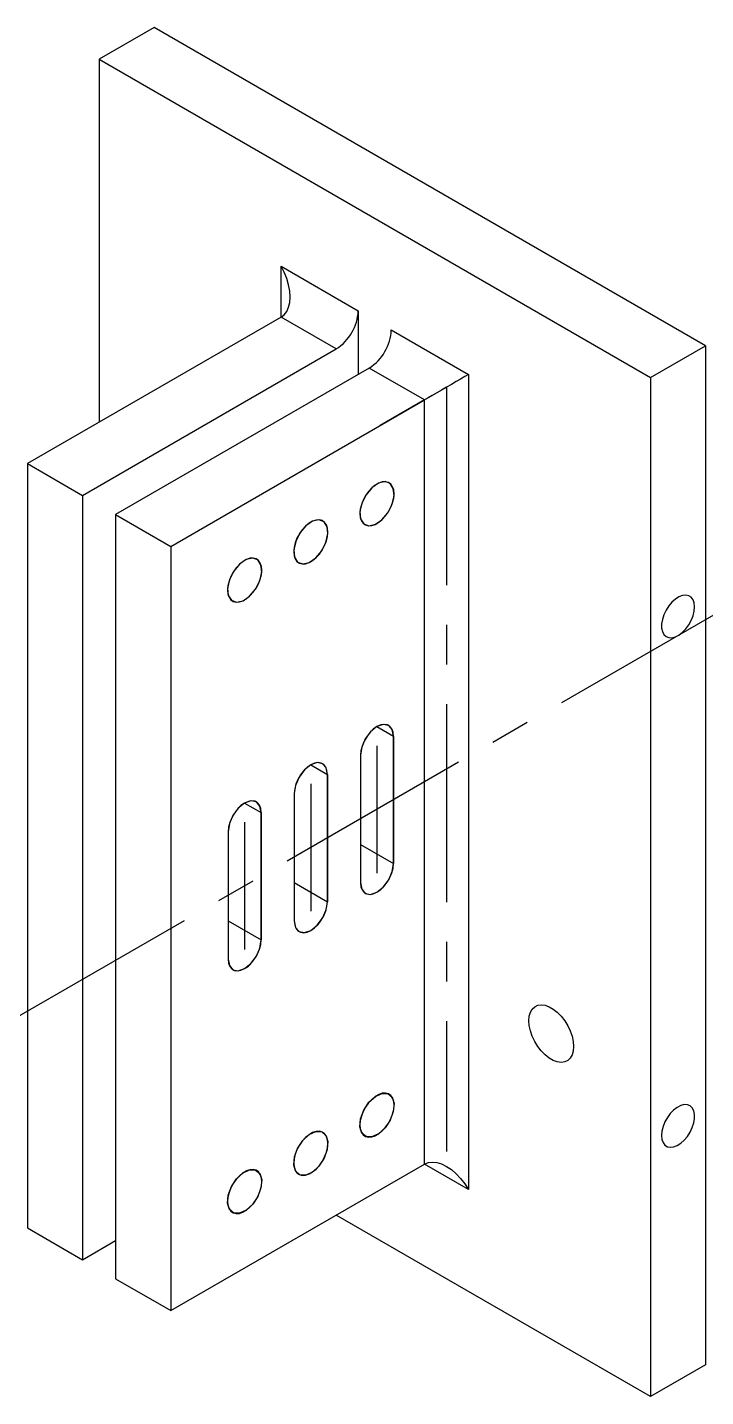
# Paper-space layout '_等轴测' of a CAD drawing. Header units: millimetres. Extents: x -227676 to 227730, y -131421 to 131479.
# Drawn here: x 0 to 43.5, y -10.8 to 77 of the extents above; entities that cross this region are included whole.
import ezdxf

# ---------------------------------------------------------------- set-up
doc = ezdxf.new("R2010")
doc.units = ezdxf.units.MM
doc.header["$PDSIZE"] = -1
doc.linetypes.add('CENTERX2', pattern=[20.32, 12.7, -2.54, 2.54, -2.54])

psp = doc.layouts.new('_等轴测')

# ---------------------------------------------------------------- linework, layer by layer
at = {"color": 7, "linetype": 'CENTERX2'}
for p, q in [((227729.635, 131479.403), (-227675.895, -131420.614)), ((25.456, 53.074), (26.87, 53.891)), ((26.87, 53.891), (26.87, 48.992)), ((26.87, 53.891), (26.87, 4.898)), ((25.456, 53.074), (22.627, 51.442)), ((22.416, 30.906), (22.416, 22.741)), ((18.174, 28.457), (18.174, 20.292)), ((13.931, 26.008), (13.931, 17.842))]:
    psp.add_line(p, q, dxfattribs=at)
at = {"color": 7, "linetype": 'Continuous', "lineweight": 25}
for p, q in [((8.132, 76.956), (4.596, 74.915)), ((43.487, 56.546), (8.132, 76.956)), ((4.596, 74.915), (4.596, 51.646)), ((4.596, 74.915), (39.952, 54.505)), ((16.263, 61.647), (21.213, 58.79)), ((16.263, 58.381), (16.263, 61.647)), ((16.263, 58.381), (0, 48.992)), ((19.799, 56.34), (16.263, 58.381)), ((21.213, 58.79), (21.213, 54.707)), ((23.335, 57.565), (28.284, 54.708)), ((3.536, 46.951), (19.799, 56.34)), ((39.952, 54.505), (43.487, 56.546)), ((43.487, 56.546), (43.487, -8.778)), ((21.92, 55.116), (5.657, 45.727)), ((25.456, 53.074), (21.92, 55.116)), ((28.284, 54.708), (28.284, 2.449)), ((39.952, 54.505), (39.952, -10.819)), ((9.192, 43.686), (25.456, 53.074)), ((25.456, 4.082), (25.456, 53.074)), ((0, 48.992), (3.536, 46.951)), ((0, 48.992), (0, 0)), ((3.536, 46.951), (3.536, -2.041)), ((5.657, 45.727), (9.192, 43.686)), ((5.657, 45.727), (5.657, -3.266)), ((9.192, 43.686), (9.192, -5.307)), ((22.416, 32.131), (23.477, 31.519)), ((23.477, 23.353), (23.477, 31.519)), ((21.356, 30.294), (21.356, 22.129)), ((18.174, 29.682), (19.234, 29.069)), ((19.234, 20.904), (19.234, 29.069)), ((13.931, 27.233), (14.992, 26.62)), ((17.113, 27.845), (17.113, 19.679)), ((14.992, 18.455), (14.992, 26.62)), ((12.87, 25.396), (12.87, 17.23)), ((21.356, 24.578), (23.477, 23.353)), ((17.113, 22.129), (19.234, 20.904)), ((12.87, 19.679), (14.992, 18.455)), ((9.192, -5.307), (25.456, 4.082)), ((28.284, 2.449), (25.456, 4.082)), ((0, 0), (3.536, -2.041)), ((39.952, -10.819), (19.798, 0.816)), ((3.536, -2.041), (5.657, -0.816)), ((5.657, -3.266), (9.192, -5.307)), ((43.487, -8.778), (39.952, -10.819))]:
    psp.add_line(p, q, dxfattribs=at)
at = {"color": 7, "linetype": 'Continuous'}
for p, q in [((23.477, 31.519), (23.477, 23.353)), ((21.356, 30.294), (21.356, 22.129)), ((19.234, 29.069), (19.234, 20.904)), ((17.113, 27.845), (17.113, 19.679)), ((14.992, 26.62), (14.992, 18.455)), ((12.87, 25.396), (12.87, 17.23))]:
    psp.add_line(p, q, dxfattribs=at)
at = {"color": 7, "linetype": 'Continuous', "lineweight": 25, "flags": 128}
for points in [[(16.263, 58.381), (16.467, 58.539), (16.631, 58.753), (16.751, 59.019), (16.825, 59.329), (16.849, 59.676), (16.825, 60.051), (16.751, 60.446), (16.631, 60.85), (16.467, 61.254), (16.263, 61.647)], [(28.284, 54.708), (28.046, 54.57), (27.778, 54.415), (27.488, 54.248), (27.183, 54.072), (26.87, 53.891), (26.557, 53.71), (26.252, 53.534), (25.962, 53.367), (25.694, 53.212), (25.456, 53.074)], [(23.512, 47.053), (23.488, 47.303), (23.418, 47.513), (23.303, 47.676), (23.15, 47.785), (22.964, 47.833), (22.755, 47.82), (22.531, 47.745), (22.302, 47.613), (22.078, 47.429), (21.868, 47.2), (21.683, 46.938), (21.53, 46.653), (21.415, 46.357), (21.344, 46.065), (21.32, 45.788), (21.344, 45.539), (21.415, 45.328), (21.53, 45.165), (21.683, 45.057), (21.868, 45.008), (22.078, 45.021), (22.302, 45.096), (22.531, 45.228), (22.755, 45.412), (22.964, 45.641), (23.15, 45.903), (23.303, 46.189), (23.418, 46.484), (23.488, 46.776), (23.512, 47.053)], [(19.27, 44.604), (19.246, 44.853), (19.175, 45.064), (19.06, 45.227), (18.907, 45.335), (18.722, 45.384), (18.512, 45.371), (18.288, 45.296), (18.059, 45.164), (17.835, 44.98), (17.626, 44.751), (17.44, 44.489), (17.287, 44.203), (17.172, 43.908), (17.102, 43.616), (17.078, 43.339), (17.102, 43.089), (17.172, 42.879), (17.287, 42.716), (17.44, 42.607), (17.626, 42.559), (17.835, 42.572), (18.059, 42.647), (18.288, 42.779), (18.512, 42.963), (18.722, 43.192), (18.907, 43.454), (19.06, 43.739), (19.175, 44.035), (19.246, 44.327), (19.27, 44.604)], [(15.027, 42.155), (15.003, 42.404), (14.932, 42.615), (14.818, 42.778), (14.664, 42.886), (14.479, 42.935), (14.27, 42.921), (14.046, 42.847), (13.817, 42.715), (13.592, 42.53), (13.383, 42.302), (13.198, 42.039), (13.044, 41.754), (12.93, 41.459), (12.859, 41.166), (12.835, 40.889), (12.859, 40.64), (12.93, 40.429), (13.044, 40.266), (13.198, 40.158), (13.383, 40.11), (13.592, 40.123), (13.817, 40.197), (14.046, 40.33), (14.27, 40.514), (14.479, 40.742), (14.664, 41.005), (14.818, 41.29), (14.932, 41.585), (15.003, 41.878), (15.027, 42.155)], [(42.78, 39.807), (42.755, 40.056), (42.682, 40.264), (42.564, 40.423), (42.406, 40.524), (42.216, 40.563), (42.003, 40.538), (41.777, 40.45), (41.548, 40.304), (41.327, 40.105), (41.124, 39.864), (40.949, 39.592), (40.81, 39.301), (40.714, 39.005), (40.665, 38.718), (40.665, 38.453), (40.714, 38.223), (40.81, 38.038), (40.949, 37.907), (41.124, 37.837), (41.327, 37.83), (41.548, 37.886), (41.777, 38.004), (42.003, 38.178), (42.216, 38.399), (42.406, 38.657), (42.564, 38.94), (42.682, 39.236), (42.755, 39.529), (42.78, 39.807)], [(23.477, 31.519), (23.45, 31.776), (23.372, 31.989), (23.246, 32.149), (23.078, 32.246), (22.877, 32.276), (22.652, 32.237), (22.416, 32.131), (22.18, 31.964), (21.956, 31.744), (21.755, 31.482), (21.587, 31.191), (21.461, 30.886), (21.382, 30.582), (21.356, 30.294)], [(19.234, 29.069), (19.208, 29.327), (19.129, 29.54), (19.003, 29.699), (18.835, 29.796), (18.634, 29.826), (18.41, 29.787), (18.174, 29.682), (17.938, 29.515), (17.714, 29.295), (17.512, 29.033), (17.344, 28.742), (17.218, 28.437), (17.14, 28.133), (17.113, 27.845)], [(14.992, 26.62), (14.965, 26.877), (14.887, 27.091), (14.76, 27.25), (14.592, 27.347), (14.391, 27.377), (14.167, 27.338), (13.931, 27.233), (13.695, 27.066), (13.471, 26.846), (13.27, 26.584), (13.102, 26.293), (12.975, 25.988), (12.897, 25.683), (12.87, 25.396)], [(21.356, 22.129), (21.382, 21.871), (21.461, 21.658), (21.587, 21.499), (21.755, 21.402), (21.956, 21.372), (22.18, 21.411), (22.416, 21.516), (22.652, 21.683), (22.877, 21.903), (23.078, 22.165), (23.246, 22.456), (23.372, 22.761), (23.45, 23.065), (23.477, 23.353)], [(17.113, 19.679), (17.14, 19.422), (17.218, 19.209), (17.344, 19.049), (17.512, 18.952), (17.714, 18.922), (17.938, 18.961), (18.174, 19.067), (18.41, 19.234), (18.634, 19.454), (18.835, 19.716), (19.003, 20.007), (19.129, 20.312), (19.208, 20.616), (19.234, 20.904)], [(12.87, 17.23), (12.897, 16.973), (12.975, 16.759), (13.102, 16.6), (13.27, 16.503), (13.471, 16.473), (13.695, 16.512), (13.931, 16.618), (14.167, 16.785), (14.391, 17.005), (14.592, 17.267), (14.76, 17.558), (14.887, 17.863), (14.965, 18.167), (14.992, 18.455)], [(32.156, 13.279), (32.18, 13.568), (32.252, 13.82), (32.37, 14.025), (32.529, 14.177), (32.725, 14.27), (32.949, 14.301), (33.196, 14.269), (33.455, 14.175), (33.72, 14.022), (33.979, 13.816), (34.226, 13.564), (34.45, 13.273), (34.646, 12.955), (34.805, 12.62), (34.923, 12.279), (34.995, 11.943), (35.019, 11.625), (34.995, 11.336), (34.923, 11.084), (34.805, 10.879), (34.646, 10.727), (34.45, 10.634), (34.226, 10.603), (33.979, 10.635), (33.72, 10.729), (33.455, 10.882), (33.196, 11.088), (32.949, 11.34), (32.725, 11.631), (32.529, 11.949), (32.37, 12.284), (32.252, 12.626), (32.18, 12.961), (32.156, 13.279)], [(21.32, 6.594), (21.344, 6.345), (21.415, 6.134), (21.53, 5.971), (21.683, 5.863), (21.868, 5.814), (22.078, 5.827), (22.302, 5.902), (22.531, 6.034), (22.755, 6.218), (22.964, 6.447), (23.15, 6.709), (23.303, 6.995), (23.418, 7.29), (23.488, 7.582), (23.512, 7.859), (23.488, 8.109), (23.418, 8.319), (23.303, 8.482), (23.15, 8.591), (22.964, 8.639), (22.755, 8.626), (22.531, 8.551), (22.302, 8.419), (22.078, 8.235), (21.868, 8.006), (21.683, 7.744), (21.53, 7.459), (21.415, 7.163), (21.344, 6.871), (21.32, 6.594)], [(40.659, 5.92), (40.683, 5.671), (40.757, 5.463), (40.875, 5.304), (41.033, 5.203), (41.222, 5.164), (41.436, 5.189), (41.662, 5.276), (41.891, 5.423), (42.112, 5.621), (42.315, 5.862), (42.489, 6.135), (42.628, 6.426), (42.724, 6.722), (42.774, 7.009), (42.774, 7.274), (42.724, 7.504), (42.628, 7.689), (42.489, 7.819), (42.315, 7.89), (42.112, 7.897), (41.891, 7.84), (41.662, 7.722), (41.436, 7.549), (41.222, 7.328), (41.033, 7.07), (40.875, 6.786), (40.757, 6.491), (40.683, 6.198), (40.659, 5.92)], [(17.078, 4.145), (17.102, 3.895), (17.172, 3.685), (17.287, 3.522), (17.44, 3.413), (17.626, 3.365), (17.835, 3.378), (18.059, 3.453), (18.288, 3.585), (18.512, 3.769), (18.722, 3.998), (18.907, 4.26), (19.06, 4.545), (19.175, 4.841), (19.246, 5.133), (19.27, 5.41), (19.246, 5.659), (19.175, 5.87), (19.06, 6.033), (18.907, 6.141), (18.722, 6.19), (18.512, 6.177), (18.288, 6.102), (18.059, 5.97), (17.835, 5.786), (17.626, 5.557), (17.44, 5.295), (17.287, 5.009), (17.172, 4.714), (17.102, 4.422), (17.078, 4.145)], [(12.835, 1.695), (12.859, 1.446), (12.93, 1.235), (13.044, 1.072), (13.198, 0.964), (13.383, 0.916), (13.592, 0.929), (13.817, 1.003), (14.046, 1.136), (14.27, 1.32), (14.479, 1.548), (14.664, 1.811), (14.818, 2.096), (14.932, 2.391), (15.003, 2.684), (15.027, 2.961), (15.003, 3.21), (14.932, 3.421), (14.818, 3.584), (14.664, 3.692), (14.479, 3.741), (14.27, 3.727), (14.046, 3.653), (13.817, 3.521), (13.592, 3.336), (13.383, 3.108), (13.198, 2.845), (13.044, 2.56), (12.93, 2.265), (12.859, 1.972), (12.835, 1.695)], [(25.456, 4.082), (25.694, 4.18), (25.962, 4.214), (26.252, 4.186), (26.557, 4.094), (26.87, 3.942), (27.183, 3.733), (27.488, 3.472), (27.778, 3.166), (28.046, 2.822), (28.284, 2.449)]]:
    psp.add_lwpolyline(points, dxfattribs=at)
at = {"color": 7, "linetype": 'Continuous', "flags": 128}
for points in [[(23.464, 47.396), (23.262, 47.714), (22.931, 47.835), (22.521, 47.741), (22.096, 47.446), (21.719, 46.995), (21.449, 46.456), (21.325, 45.912), (21.368, 45.445), (21.571, 45.127), (21.902, 45.006), (22.311, 45.1), (22.737, 45.395), (23.114, 45.846), (23.384, 46.385), (23.507, 46.929), (23.464, 47.396)], [(19.222, 44.946), (19.019, 45.265), (18.688, 45.386), (18.279, 45.292), (17.853, 44.997), (17.477, 44.546), (17.206, 44.007), (17.083, 43.463), (17.126, 42.996), (17.328, 42.678), (17.659, 42.557), (18.069, 42.651), (18.494, 42.946), (18.871, 43.397), (19.141, 43.936), (19.265, 44.48), (19.222, 44.946)], [(14.979, 42.497), (14.777, 42.815), (14.446, 42.937), (14.036, 42.843), (13.611, 42.547), (13.234, 42.096), (12.963, 41.558), (12.84, 41.014), (12.883, 40.547), (13.085, 40.229), (13.417, 40.108), (13.826, 40.202), (14.252, 40.497), (14.628, 40.948), (14.899, 41.487), (15.022, 42.031), (14.979, 42.497)], [(23.477, 31.519), (23.396, 31.941), (23.166, 32.205), (22.822, 32.272), (22.416, 32.131), (22.01, 31.804), (21.666, 31.339), (21.436, 30.809), (21.356, 30.294)], [(19.234, 29.069), (19.154, 29.492), (18.924, 29.756), (18.58, 29.823), (18.174, 29.682), (17.768, 29.354), (17.424, 28.89), (17.194, 28.36), (17.113, 27.845)], [(14.992, 26.62), (14.911, 27.042), (14.681, 27.307), (14.337, 27.374), (13.931, 27.233), (13.525, 26.905), (13.181, 26.441), (12.951, 25.911), (12.87, 25.396)], [(21.356, 22.129), (21.436, 21.706), (21.666, 21.442), (22.01, 21.375), (22.416, 21.516), (22.822, 21.844), (23.166, 22.308), (23.396, 22.838), (23.477, 23.353)], [(17.113, 19.679), (17.194, 19.257), (17.424, 18.993), (17.768, 18.926), (18.174, 19.067), (18.58, 19.394), (18.924, 19.859), (19.154, 20.389), (19.234, 20.904)], [(12.87, 17.23), (12.951, 16.808), (13.181, 16.543), (13.525, 16.477), (13.931, 16.618), (14.337, 16.945), (14.681, 17.409), (14.911, 17.939), (14.992, 18.455)], [(23.464, 7.462), (23.262, 6.91), (22.931, 6.406), (22.521, 6.027), (22.096, 5.831), (21.719, 5.848), (21.449, 6.074), (21.325, 6.476), (21.368, 6.992), (21.571, 7.543), (21.902, 8.047), (22.311, 8.426), (22.737, 8.622), (23.114, 8.606), (23.384, 8.379), (23.507, 7.978), (23.464, 7.462)], [(19.222, 5.012), (19.019, 4.461), (18.688, 3.957), (18.279, 3.578), (17.853, 3.382), (17.477, 3.398), (17.206, 3.625), (17.083, 4.026), (17.126, 4.542), (17.328, 5.094), (17.659, 5.598), (18.069, 5.977), (18.494, 6.173), (18.871, 6.156), (19.141, 5.93), (19.265, 5.529), (19.222, 5.012)], [(14.979, 2.563), (14.777, 2.011), (14.446, 1.508), (14.036, 1.129), (13.611, 0.933), (13.234, 0.949), (12.963, 1.175), (12.84, 1.577), (12.883, 2.093), (13.085, 2.645), (13.417, 3.149), (13.826, 3.527), (14.252, 3.724), (14.628, 3.707), (14.899, 3.481), (15.022, 3.079), (14.979, 2.563)]]:
    psp.add_lwpolyline(points, dxfattribs=at)
at = {"color": 7, "linetype": 'Continuous', "lineweight": 25}
for centre in [(18.143, 58.929), (20.264, 57.705)]:
    psp.add_arc(centre, 3.074, 302.60548, 357.39452, dxfattribs=at)
at = {"color": 7, "linetype": 'Continuous'}
for p in [(22.416, 26.824), (18.174, 24.374), (13.931, 21.925)]:
    psp.add_point(p, dxfattribs=at)

doc.saveas('drawing.dxf')
